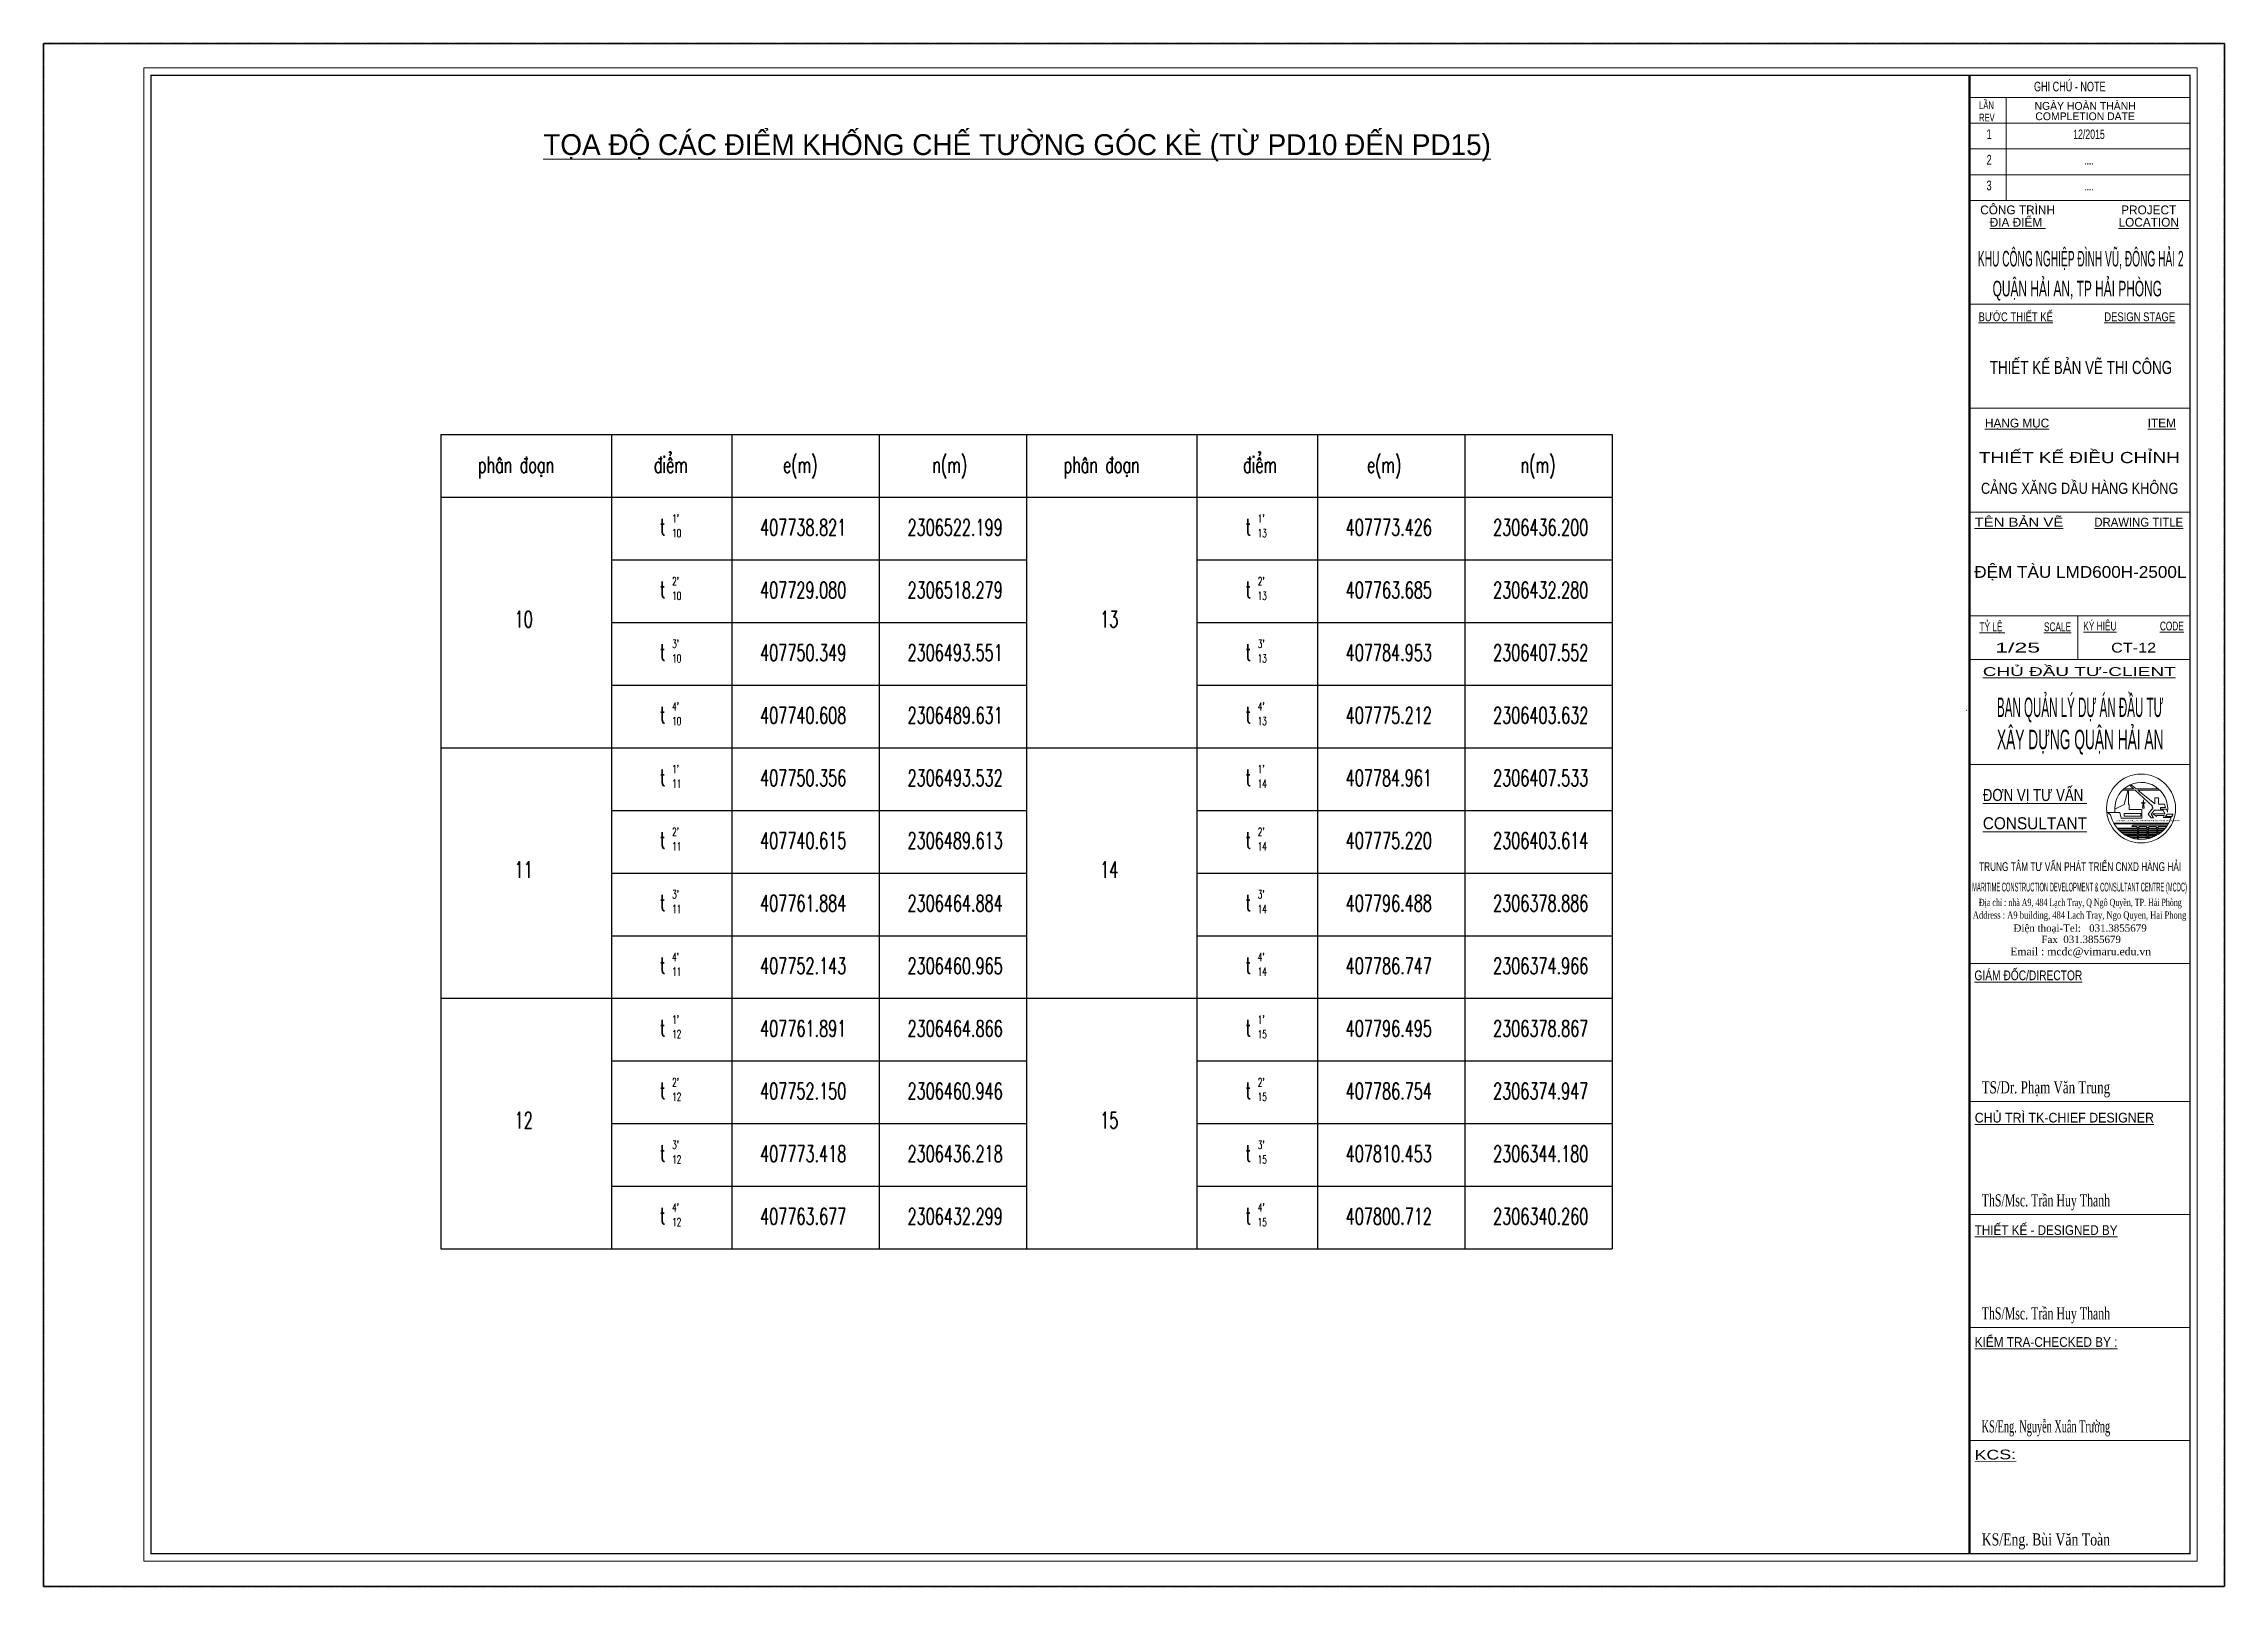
# Model space of a CAD drawing. Header units: millimetres. Extents: x -95488 to 835450, y -398213 to -214134.
# Drawn here: x 726766 to 835450, y -290982 to -214134 of the extents above; entities that cross this region are included whole.
import ezdxf
from ezdxf.enums import TextEntityAlignment as Align

# ---------------------------------------------------------------- set-up
doc = ezdxf.new("R2010")
doc.units = ezdxf.units.MM
doc.header["$MEASUREMENT"] = 0
doc.linetypes.add('HIDDEN', pattern=[0.375, 0.25, -0.125])
doc.layers.add('00 MV', color=3, linetype='Continuous', plot=False)
for name, color, linetype, lineweight in [('01 TEXT', 7, 'Continuous', 13), ('MANH', 8, 'Continuous', 15), ('TEXT', 2, 'Continuous', 20), ('THAY', 7, 'Continuous', 25), ('THAY1', 9, 'Continuous', 20)]:
    doc.layers.add(name, color=color, linetype=linetype, lineweight=lineweight)
doc.layers.add('Net vang', color=2, linetype='Continuous')
doc.styles.add('GHI_CHU', font='VHARIAL_0.TTF', dxfattribs={"width": 0.8})
doc.styles.add('khung ban ve - kien phat', font='VHBLACK_0.TTF', dxfattribs={"width": 0.6})
doc.styles.add('phuc', font='VNTIME.TTF', dxfattribs={"width": 0.9})
doc.styles.add('TBV', font='VHHELS_0.TTF', dxfattribs={"width": 0.9, "height": 320})
doc.styles.add('THUONG', font='vnsimli.shx', dxfattribs={"width": 0.55})

msp = doc.modelspace()

# ---------------------------------------------------------------- texts
at = {"layer": '01 TEXT', "color": 1, "style": 'khung ban ve - kien phat'}
for s, height, width, p, p2 in [('®Öm tµu lmd600h-2500l', 588.357, 0.906155, (822985.6, -240744.4), (833557.9, -240744.4)), ('1/25', 487.77, 1.458092, (824024.8, -244465.2), (826268.9, -244465.2)), ('ct-12', 487.77, 1.068383, (829805.3, -244465.2), (832049.5, -244465.2))]:
    msp.add_text(s, height=height, dxfattribs=dict(at, width=width)).set_placement(p, p2, align=Align.FIT)
at = {"layer": 'TEXT', "style": 'TBV'}
msp.add_text('%%UTäA §é C¸C §IÓM KHèNG CHÕ T¦êNG GãC KÌ (Tõ PD10 §ÕN PD15)', height=1040, dxfattribs=at).set_placement((775282.6, -219163.8), align=Align.MIDDLE_CENTER)
at = {"layer": 'TEXT', "style": 'THUONG', "width": 0.65}
for s, height, p in [('ph©n ®o¹n', 811.2, (748414.5, -235517.8)), ('®iÓm', 811.2, (757180.4, -235517.8)), ('e(m)', 811.2, (763619, -235517.8)), ('n(m)', 811.2, (771057.7, -235517.8)), ('ph©n ®o¹n', 811.2, (777599.7, -235517.8)), ('®iÓm', 811.2, (786546.4, -235517.8)), ('e(m)', 811.2, (792720.5, -235517.8)), ('n(m)', 811.2, (800375.4, -235517.8)), ('t', 811.2, (757485, -238619.3)), ("1'", 405.6, (758091.8, -237994.8)), ('407738.821', 811.2, (762475.5, -238637.8)), ('2306522.199', 811.2, (769821.4, -238637.8)), ('t', 811.2, (786670.2, -238619.3)), ("1'", 405.6, (787277.1, -237994.8)), ('407773.426', 811.2, (791660.8, -238637.8)), ('2306436.200', 811.2, (799006.6, -238637.8)), ('10', 405.6, (758091.8, -238722.4)), ('13', 405.6, (787277.1, -238722.4)), ('t', 811.2, (757485, -241739.3)), ("2'", 405.6, (758091.8, -241114.8)), ('407729.080', 811.2, (762475.5, -241757.8)), ('2306518.279', 811.2, (769821.4, -241757.8)), ('t', 811.2, (786670.2, -241739.3)), ("2'", 405.6, (787277.1, -241114.8)), ('407763.685', 811.2, (791660.8, -241757.8)), ('2306432.280', 811.2, (799006.6, -241757.8)), ('10', 405.6, (758091.8, -241842.4)), ('13', 405.6, (787277.1, -241842.4)), ('10', 811.2, (750240, -243211.1)), ('13', 811.2, (779425.3, -243211.1)), ('t', 811.2, (757485, -244859.3)), ("3'", 405.6, (758091.8, -244234.8)), ('407750.349', 811.2, (762475.5, -244877.8)), ('2306493.551', 811.2, (769821.4, -244877.8)), ('t', 811.2, (786670.2, -244859.3)), ("3'", 405.6, (787277.1, -244234.8)), ('407784.953', 811.2, (791660.8, -244877.8)), ('2306407.552', 811.2, (799006.6, -244877.8)), ('10', 405.6, (758091.8, -244962.4)), ('13', 405.6, (787277.1, -244962.4)), ('t', 811.2, (757485, -247979.3)), ("4'", 405.6, (758091.8, -247354.8)), ('10', 405.6, (758091.8, -248082.4)), ('407740.608', 811.2, (762475.5, -247997.8)), ('2306489.631', 811.2, (769821.4, -247997.8)), ('t', 811.2, (786670.2, -247979.3)), ("4'", 405.6, (787277.1, -247354.8)), ('13', 405.6, (787277.1, -248082.4)), ('407775.212', 811.2, (791660.8, -247997.8)), ('2306403.632', 811.2, (799006.6, -247997.8)), ('t', 811.2, (757485, -251099.3)), ("1'", 405.6, (758091.8, -250474.8)), ('11', 405.6, (758091.8, -251202.4)), ('407750.356', 811.2, (762475.5, -251117.8)), ('2306493.532', 811.2, (769821.4, -251117.8)), ('t', 811.2, (786670.2, -251099.3)), ("1'", 405.6, (787277.1, -250474.8)), ('14', 405.6, (787277.1, -251202.4)), ('407784.961', 811.2, (791660.8, -251117.8)), ('2306407.533', 811.2, (799006.6, -251117.8)), ("2'", 405.6, (758091.8, -253594.8)), ("2'", 405.6, (787277.1, -253594.8)), ('t', 811.2, (757485, -254219.3)), ('11', 405.6, (758091.8, -254322.4)), ('407740.615', 811.2, (762475.5, -254237.8)), ('2306489.613', 811.2, (769821.4, -254237.8)), ('t', 811.2, (786670.2, -254219.3)), ('14', 405.6, (787277.1, -254322.4)), ('407775.220', 811.2, (791660.8, -254237.8)), ('2306403.614', 811.2, (799006.6, -254237.8)), ('11', 811.2, (750240, -255691.1)), ('14', 811.2, (779425.3, -255691.1)), ("3'", 405.6, (758091.8, -256714.8)), ("3'", 405.6, (787277.1, -256714.8)), ('t', 811.2, (757485, -257339.3)), ('11', 405.6, (758091.8, -257442.4)), ('407761.884', 811.2, (762475.5, -257357.8)), ('2306464.884', 811.2, (769821.4, -257357.8)), ('t', 811.2, (786670.2, -257339.3)), ('14', 405.6, (787277.1, -257442.4)), ('407796.488', 811.2, (791660.8, -257357.8)), ('2306378.886', 811.2, (799006.6, -257357.8)), ('t', 811.2, (757485, -260459.3)), ("4'", 405.6, (758091.8, -259834.8)), ('407752.143', 811.2, (762475.5, -260477.8)), ('2306460.965', 811.2, (769821.4, -260477.8)), ('t', 811.2, (786670.2, -260459.3)), ("4'", 405.6, (787277.1, -259834.8)), ('407786.747', 811.2, (791660.8, -260477.8)), ('2306374.966', 811.2, (799006.6, -260477.8)), ('11', 405.6, (758091.8, -260562.4)), ('14', 405.6, (787277.1, -260562.4)), ('t', 811.2, (757485, -263579.3)), ("1'", 405.6, (758091.8, -262954.8)), ('407761.891', 811.2, (762475.5, -263597.8)), ('2306464.866', 811.2, (769821.4, -263597.8)), ('t', 811.2, (786670.2, -263579.3)), ("1'", 405.6, (787277.1, -262954.8)), ('407796.495', 811.2, (791660.8, -263597.8)), ('2306378.867', 811.2, (799006.6, -263597.8)), ('12', 405.6, (758091.8, -263682.4)), ('15', 405.6, (787277.1, -263682.4)), ('t', 811.2, (757485, -266699.3)), ("2'", 405.6, (758091.8, -266074.8)), ('407752.150', 811.2, (762475.5, -266717.8)), ('2306460.946', 811.2, (769821.4, -266717.8)), ('t', 811.2, (786670.2, -266699.3)), ("2'", 405.6, (787277.1, -266074.8)), ('407786.754', 811.2, (791660.8, -266717.8)), ('2306374.947', 811.2, (799006.6, -266717.8)), ('12', 811.2, (750240, -268171.1)), ('12', 405.6, (758091.8, -266802.4)), ('15', 811.2, (779425.3, -268171.1)), ('15', 405.6, (787277.1, -266802.4)), ('t', 811.2, (757485, -269819.3)), ("3'", 405.6, (758091.8, -269194.8)), ('12', 405.6, (758091.8, -269922.4)), ('407773.418', 811.2, (762475.5, -269837.8)), ('2306436.218', 811.2, (769821.4, -269837.8)), ('t', 811.2, (786670.2, -269819.3)), ("3'", 405.6, (787277.1, -269194.8)), ('15', 405.6, (787277.1, -269922.4)), ('407810.453', 811.2, (791660.8, -269837.8)), ('2306344.180', 811.2, (799006.6, -269837.8)), ('t', 811.2, (757485, -272939.3)), ("4'", 405.6, (758091.8, -272314.8)), ('12', 405.6, (758091.8, -273042.4)), ('407763.677', 811.2, (762475.5, -272957.8)), ('2306432.299', 811.2, (769821.4, -272957.8)), ('t', 811.2, (786670.2, -272939.3)), ("4'", 405.6, (787277.1, -272314.8)), ('15', 405.6, (787277.1, -273042.4)), ('407800.712', 811.2, (791660.8, -272957.8)), ('2306340.260', 811.2, (799006.6, -272957.8))]:
    msp.add_text(s, height=height, dxfattribs=at).set_placement(p)

# ---------------------------------------------------------------- blocks, each defined once
blk = doc.blocks.new('kk')
at = {"layer": '00 MV', "color": 3, "linetype": 'HIDDEN', "ltscale": 0.1}
blk.add_lwpolyline([(1792.07, -501.5), (2212.11, -501.5), (2212.11, -204.5), (1792.07, -204.5)], close=True, dxfattribs=at)
at = {"layer": '01 TEXT', "color": 7}
for p, q in [((2205.46, -214.88), (2163.03, -214.88)), ((2205.46, -219.83), (2163.03, -219.83)), ((2205.46, -224.78), (2163.03, -224.78)), ((2205.46, -229.73), (2163.03, -229.73)), ((2205.46, -234.68), (2163.03, -234.68)), ((2205.46, -254.68), (2163.03, -254.68)), ((2205.46, -274.68), (2163.03, -274.68)), ((2205.46, -294.68), (2163.03, -294.68)), ((2205.46, -314.68), (2163.03, -314.68)), ((2205.46, -323.06), (2163.03, -323.06)), ((2205.46, -343.27), (2163.03, -343.27)), ((2205.46, -381.62), (2163.03, -381.62)), ((2205.46, -408.16), (2163.02, -408.16)), ((2205.46, -429.92), (2163.02, -429.92)), ((2205.46, -451.68), (2163.02, -451.68)), ((2205.46, -473.45), (2163.02, -473.45))]:
    blk.add_line(p, q, dxfattribs=at)
at = {"layer": '01 TEXT', "linetype": 'Continuous'}
blk.add_lwpolyline([(1811.35, -496.62), (1811.35, -209.18), (2206.87, -209.18), (2206.87, -496.62)], close=True, dxfattribs=at)
at = {"layer": '01 TEXT', "color": 4, "const_width": 0.25}
blk.add_lwpolyline([(1812.76, -495.2), (1812.76, -210.6), (2205.46, -210.6), (2205.46, -495.2)], close=True, dxfattribs=at)
at = {"layer": '01 TEXT', "color": 7, "const_width": 0.424}
blk.add_lwpolyline([(2163.03, -210.6), (2163.03, -495.2)], dxfattribs=at)
at = {"layer": '01 TEXT', "color": 7}
for points in [[(2170.1, -214.88), (2170.1, -234.68)], [(2205.46, -274.68), (2163.03, -274.68)], [(2183.91, -314.68), (2183.91, -323.06)]]:
    blk.add_lwpolyline(points, dxfattribs=at)
at = {"layer": 'THAY1', "color": 0, "ltscale": 3}
for p, q in [((2192.46, -348.25), (2194.92, -348.25)), ((2192.74, -347.99), (2194.63, -347.99)), ((2193.49, -348.37), (2192.81, -350.96)), ((2193.63, -348.56), (2193.49, -348.37)), ((2193.63, -350.98), (2193.63, -348.56)), ((2194.21, -347.24), (2194.04, -347.44)), ((2194.63, -347.99), (2194.04, -347.44)), ((2195.14, -347.99), (2194.21, -347.24)), ((2198.28, -351.3), (2194.92, -348.25)), ((2195.14, -347.99), (2199.44, -347.99)), ((2195.46, -348.25), (2199.72, -348.25)), ((2198.73, -350.88), (2195.46, -348.25)), ((2191.95, -352.5), (2189.57, -352.51)), ((2190.17, -352.98), (2189.57, -352.51)), ((2192.81, -350.96), (2191, -351.88)), ((2192.23, -353.62), (2191.95, -352.5)), ((2192.81, -353.25), (2192.81, -352.73)), ((2192.81, -352.73), (2196.04, -352.73)), ((2193.78, -350.98), (2193.63, -350.98)), ((2193.78, -351.91), (2193.78, -350.98)), ((2193.78, -351.91), (2196.24, -351.91)), ((2196.04, -352.73), (2196.04, -353.25)), ((2196.1, -350.67), (2196.1, -350.65)), ((2196.1, -350.65), (2196.47, -350.65)), ((2196.44, -350.85), (2196.1, -350.67)), ((2196.24, -351.91), (2196.24, -353.62)), ((2196.36, -351.68), (2196.36, -351.45)), ((2196.36, -351.45), (2196.39, -351.45)), ((2196.64, -351.68), (2196.36, -351.68)), ((2196.36, -351.68), (2196.64, -351.68)), ((2196.39, -351.45), (2196.39, -351.22)), ((2196.39, -351.22), (2196.42, -351.22)), ((2196.42, -351.22), (2196.42, -350.96)), ((2196.42, -350.96), (2196.44, -350.96)), ((2196.44, -350.96), (2196.44, -350.85)), ((2196.47, -350.65), (2196.5, -350.11)), ((2196.5, -350.11), (2196.53, -350.65)), ((2196.9, -350.65), (2196.53, -350.65)), ((2196.56, -350.85), (2196.9, -350.67)), ((2196.56, -350.96), (2196.56, -350.85)), ((2196.59, -350.96), (2196.56, -350.96)), ((2196.59, -351.22), (2196.59, -350.96)), ((2196.61, -351.22), (2196.59, -351.22)), ((2196.61, -351.45), (2196.61, -351.22)), ((2196.64, -351.45), (2196.61, -351.45)), ((2196.64, -351.68), (2196.64, -351.45)), ((2196.9, -350.67), (2196.9, -350.65)), ((2197.45, -352.82), (2198.13, -351.87)), ((2197.99, -353.56), (2197.45, -352.82)), ((2198.02, -352.82), (2198.68, -352.05)), ((2198.45, -353.56), (2198.02, -352.82)), ((2198.13, -351.87), (2198.36, -351.87)), ((2198.19, -351.47), (2198.19, -351.33)), ((2198.19, -351.33), (2198.28, -351.33)), ((2198.36, -351.47), (2198.19, -351.47)), ((2198.28, -351.33), (2198.28, -351.3)), ((2200.65, -352.76), (2198.33, -352.76)), ((2198.33, -352.76), (2198.33, -352.79)), ((2198.33, -352.79), (2199.05, -353.3)), ((2198.36, -351.87), (2198.36, -351.47)), ((2198.68, -352.05), (2200.33, -352.05)), ((2199.45, -349.7), (2198.73, -349.7)), ((2198.73, -349.7), (2198.73, -350.88)), ((2199.45, -350.9), (2199.45, -349.7)), ((2200.56, -350.9), (2199.45, -350.9)), ((2199.79, -351.9), (2199.79, -351.53)), ((2199.79, -351.53), (2200.76, -351.53)), ((2200.94, -351.9), (2199.79, -351.9)), ((2200.33, -352.05), (2200.65, -352.76)), ((2200.76, -351.53), (2200.56, -350.9)), ((2200.76, -353.31), (2201.08, -352.82)), ((2201.15, -352.42), (2200.94, -351.9)), ((2201.08, -352.82), (2202.2, -352.82)), ((2202.2, -352.82), (2202.2, -353.02)), ((2201.38, -354.59), (2190.77, -354.59)), ((2190.83, -354.68), (2201.32, -354.68)), ((2195.39, -355.56), (2191.44, -355.56)), ((2195.39, -355.65), (2191.52, -355.65)), ((2195.39, -355.93), (2191.78, -355.93)), ((2195.39, -355.93), (2191.78, -355.93)), ((2195.39, -356.02), (2191.87, -356.02)), ((2195.39, -356.28), (2192.16, -356.28)), ((2196.24, -353.62), (2192.23, -353.62)), ((2195.39, -356.36), (2192.26, -356.36)), ((2195.39, -356.63), (2192.61, -356.63)), ((2195.39, -356.73), (2192.76, -356.73)), ((2195.39, -356.73), (2192.76, -356.73)), ((2196.04, -353.25), (2192.81, -353.25)), ((2195.39, -356.96), (2193.15, -356.96)), ((2194.52, -354.93), (2194.27, -355.19)), ((2194.27, -355.19), (2195.21, -355.19)), ((2201.17, -354.93), (2194.52, -354.93)), ((2195.21, -355.19), (2195.39, -355.39)), ((2195.39, -355.56), (2195.39, -355.39)), ((2195.39, -355.93), (2195.39, -355.65)), ((2195.39, -356.28), (2195.39, -356.02)), ((2195.39, -356.63), (2195.39, -356.36)), ((2195.39, -356.96), (2195.39, -356.73)), ((2195.55, -355.39), (2195.73, -355.19)), ((2195.55, -355.56), (2195.55, -355.39)), ((2197.24, -355.56), (2195.55, -355.56)), ((2195.55, -355.93), (2195.55, -355.65)), ((2197.24, -355.65), (2195.55, -355.65)), ((2197.24, -355.93), (2195.55, -355.93)), ((2197.24, -355.93), (2195.55, -355.93)), ((2195.55, -356.28), (2195.55, -356.02)), ((2197.24, -356.02), (2195.55, -356.02)), ((2197.24, -356.28), (2195.55, -356.28)), ((2195.55, -356.63), (2195.55, -356.36)), ((2197.24, -356.36), (2195.55, -356.36)), ((2197.24, -356.63), (2195.55, -356.63)), ((2195.55, -356.96), (2195.55, -356.73)), ((2197.24, -356.73), (2195.55, -356.73)), ((2197.24, -356.73), (2195.55, -356.73)), ((2197.24, -356.96), (2195.55, -356.96)), ((2197.07, -355.19), (2195.73, -355.19)), ((2197.24, -355.39), (2197.07, -355.19)), ((2197.24, -355.56), (2197.24, -355.39)), ((2197.24, -355.93), (2197.24, -355.65)), ((2197.24, -356.28), (2197.24, -356.02)), ((2197.24, -356.63), (2197.24, -356.36)), ((2197.24, -356.96), (2197.24, -356.73)), ((2197.42, -355.39), (2197.59, -355.19)), ((2197.42, -355.56), (2197.42, -355.39)), ((2199.11, -355.56), (2197.42, -355.56)), ((2197.42, -355.93), (2197.42, -355.65)), ((2199.11, -355.65), (2197.42, -355.65)), ((2200.37, -355.93), (2197.42, -355.93)), ((2199.11, -355.93), (2197.42, -355.93)), ((2197.42, -356.28), (2197.42, -356.02)), ((2199.11, -356.02), (2197.42, -356.02)), ((2199.11, -356.28), (2197.42, -356.28)), ((2197.42, -356.63), (2197.42, -356.36)), ((2199.11, -356.36), (2197.42, -356.36)), ((2199.11, -356.63), (2197.42, -356.63)), ((2197.42, -356.96), (2197.42, -356.73)), ((2199.11, -356.73), (2197.42, -356.73)), ((2199.11, -356.73), (2197.42, -356.73)), ((2199, -356.96), (2197.42, -356.96)), ((2198.93, -355.19), (2197.59, -355.19)), ((2197.99, -353.56), (2198.45, -353.56)), ((2199.11, -355.39), (2198.93, -355.19)), ((2199.05, -353.3), (2199.05, -353.1)), ((2199.05, -353.1), (2200.51, -353.1)), ((2199.11, -355.56), (2199.11, -355.39)), ((2199.11, -355.93), (2199.11, -355.65)), ((2199.11, -356.28), (2199.11, -356.02)), ((2199.11, -356.63), (2199.11, -356.36)), ((2199.11, -356.91), (2199.11, -356.73)), ((2199.28, -355.39), (2199.45, -355.19)), ((2199.28, -355.56), (2199.28, -355.39)), ((2200.71, -355.56), (2199.28, -355.56)), ((2199.28, -355.93), (2199.28, -355.65)), ((2200.63, -355.65), (2199.28, -355.65)), ((2199.28, -356.28), (2199.28, -356.02)), ((2200.28, -356.02), (2199.28, -356.02)), ((2200, -356.28), (2199.28, -356.28)), ((2199.28, -356.63), (2199.28, -356.36)), ((2199.89, -356.36), (2199.28, -356.36)), ((2199.54, -356.63), (2199.28, -356.63)), ((2199.28, -356.8), (2199.28, -356.73)), ((2199.39, -356.73), (2199.28, -356.73)), ((2201, -355.19), (2199.45, -355.19)), ((2200.51, -353.1), (2200.39, -353.48)), ((2200.39, -353.48), (2201.85, -353.48)), ((2202.08, -353.31), (2200.76, -353.31)), ((2202.2, -353.02), (2202.08, -353.02)), ((2202.08, -353.02), (2202.08, -353.31)), ((2195.39, -357.08), (2193.37, -357.08)), ((2195.39, -357.34), (2193.97, -357.34)), ((2195.39, -357.34), (2193.97, -357.34)), ((2195.39, -357.42), (2194.21, -357.42)), ((2195.39, -357.34), (2195.39, -357.08)), ((2195.39, -357.68), (2195.39, -357.42)), ((2195.55, -357.34), (2195.55, -357.08)), ((2197.24, -357.08), (2195.55, -357.08)), ((2197.24, -357.34), (2195.55, -357.34)), ((2197.24, -357.34), (2195.55, -357.34)), ((2195.55, -357.7), (2195.55, -357.42)), ((2197.24, -357.42), (2195.55, -357.42)), ((2197.24, -357.34), (2197.24, -357.08)), ((2197.24, -357.6), (2197.24, -357.42)), ((2197.42, -357.34), (2197.42, -357.08)), ((2198.78, -357.08), (2197.42, -357.08)), ((2198.19, -357.34), (2197.42, -357.34)), ((2197.42, -357.58), (2197.42, -357.42)), ((2197.94, -357.42), (2197.42, -357.42))]:
    blk.add_line(p, q, dxfattribs=at)
blk.add_circle((2196.06, -351.75), 6.64, dxfattribs=at)
for centre, radius, start, end in [((2196.09, -351.83), 5.1, 353.3199, 187.649), ((2196.08, -351.66), 6.05, 192.5837, 342.598)]:
    blk.add_arc(centre, radius, start, end, dxfattribs=at)
at = {"layer": '01 TEXT', "style": 'khung ban ve - kien phat', "width": 0.7}
for s, height, p in [('ghi chó - note', 1.8669, (2175.44, -213.69)), ('lÇn', 1.5, (2164.88, -217.09)), ('REV', 1.5, (2164.88, -219.48)), ('1', 1.87, (2166.31, -222.84)), ('2', 1.87, (2166.31, -227.79)), ('3', 1.87, (2166.31, -232.74))]:
    blk.add_text(s, height=height, dxfattribs=at).set_placement(p)
at = {"layer": '01 TEXT'}
for s, height, style, p in [('ngµy hoµn thµnh', 1.5, 'khung ban ve - kien phat', (2185.29, -217.24)), ('COMPLETION date', 1.5, 'khung ban ve - kien phat', (2185.29, -219.23)), ('c«ng tr×nh', 1.7, 'khung ban ve - kien phat', (2172.28, -237.36)), ('%%U®Þa ®iÓm ', 1.7, 'khung ban ve - kien phat', (2172.28, -239.74)), ('%%Ulocation', 1.7, 'khung ban ve - kien phat', (2197.54, -239.74)), ('project', 1.7, 'khung ban ve - kien phat', (2197.54, -237.36)), ('%%Uh¹ng môc', 1.7, 'khung ban ve - kien phat', (2172.18, -278.39)), ('%%Uitem', 1.7, 'khung ban ve - kien phat', (2200.05, -278.39)), ('§iÖn tho¹i-Tel:   031.3855679', 1.4, 'phuc', (2184.32, -375.47)), ('Fax  031.3855679', 1.4, 'phuc', (2184.52, -377.64)), ('Email : mcdc@vimaru.edu.vn', 1.4935, 'phuc', (2184.42, -380.02))]:
    blk.add_text(s, height=height, dxfattribs=dict(at, style=style)).set_placement(p, align=Align.CENTER)
at = {"layer": '01 TEXT', "style": 'khung ban ve - kien phat'}
for s, height, width, p in [('12/2015', 1.8, 0.7, (2186.03, -222.84)), ('....', 1.8, 0.7, (2186.03, -227.79)), ('....', 1.8, 0.7, (2186.03, -232.74)), ('%%Ub\xadíc thiÕt kÕ', 1.7, 0.8, (2171.92, -257.93)), ('%%Udesign stage', 1.7, 0.8, (2195.8, -257.93)), ('%%Utû lÖ ', 1.7, 0.7, (2167.37, -317.61)), ('%%Uscale', 1.7, 0.7, (2179.97, -317.61)), ('%%Uký hiÖu', 1.7, 0.7, (2188.13, -317.47)), ('%%Ucode', 1.7, 0.7, (2201.99, -317.47))]:
    blk.add_text(s, height=height, dxfattribs=dict(at, width=width)).set_placement(p, align=Align.CENTER)
at = {"layer": '01 TEXT'}
for s, height, style, width, p, p2 in [('khu c«ng nghiÖp ®×nh vò, ®«ng h¶i 2', 3, 'khung ban ve - kien phat', 0.418616, (2164.64, -247.4), (2204.25, -247.4)), ('quËn h¶i an, tp h¶i phßng ', 3, 'khung ban ve - kien phat', 0.482996, (2167.47, -253.16), (2200.72, -253.16)), ('thiÕt kÕ b¶n vÏ thi c«ng', 2.5122, 'khung ban ve - kien phat', 0.669286, (2166.93, -268.1), (2202.05, -268.1)), ('%%Utªn b¶n vÏ', 1.7, 'khung ban ve - kien phat', 1.090745, (2163.99, -297.48), (2181.08, -297.48)), ('%%Udrawing title', 1.7, 'khung ban ve - kien phat', 0.839148, (2187.07, -297.48), (2204.16, -297.48)), ('%%Uchñ ®Çu t\xad-client', 1.7, 'khung ban ve - kien phat', 1.401803, (2165.58, -326.24), (2202.72, -326.24)), ('ban qu¶n lý dù ¸n ®Çu t\xad', 3.75, 'khung ban ve - kien phat', 0.375811, (2168.31, -334.14), (2200.38, -334.14)), ('x©y dùng quËn h¶i an', 3.75, 'khung ban ve - kien phat', 0.440628, (2168.31, -340.34), (2200.38, -340.34)), ('%%U®¬n vÞ t\xad vÊn ', 2.3327, 'khung ban ve - kien phat', 0.700383, (2165.58, -350.31), (2185.64, -350.31)), ('%%Uconsultant', 2.3327, 'khung ban ve - kien phat', 0.817065, (2165.58, -355.76), (2185.64, -355.76)), ('trung t©m t\xad vÊn ph¸t triÓn cnxd hµng h¶i', 1.7, 'khung ban ve - kien phat', 0.59758, (2164.86, -363.79), (2203.78, -363.79)), ('MARITIME CONSTRUCTION DEVELOPMENT & CONSULTANT CENTRE (MCDC)', 1.7, 'khung ban ve - kien phat', 0.423497, (2163.53, -367.72), (2204.9, -367.72)), ('§Þa chØ : nhµ A9, 484 L¹ch Tray, Q Ng« QuyÒn, TP. H¶i Phßng', 1.4, 'phuc', 0.732291, (2164.83, -370.52), (2203.9, -370.52)), ('Address : A9 building, 484 Lach Tray, Ngo Quyen, Hai Phong', 1.4, 'phuc', 0.788828, (2163.65, -372.96), (2204.76, -372.96)), ('%%Ugi¸m ®èc/director', 1.8669, 'khung ban ve - kien phat', 0.69313, (2163.97, -384.8), (2184.74, -384.8)), ('TS/Dr. Ph¹m V¨n Trung', 2.3327, 'phuc', 0.729114, (2165.36, -406.59), (2190.1, -406.59)), ('%%Uchñ tr× tk-chief designer', 1.867, 'khung ban ve - kien phat', 0.853952, (2164.02, -412.2), (2198.55, -412.2)), ('ThS/Msc. TrÇn Huy Thanh', 2.3327, 'phuc', 0.670115, (2165.37, -428.35), (2190.1, -428.35)), ('%%UthiÕt kÕ - designed by', 1.867, 'khung ban ve - kien phat', 0.79244, (2164.02, -433.85), (2191.52, -433.85)), ('ThS/Msc. TrÇn Huy Thanh', 2.3327, 'phuc', 0.670115, (2165.37, -450.11), (2190.1, -450.11)), ('%%UkiÓm tra-checked by :', 1.867, 'khung ban ve - kien phat', 0.792516, (2164.02, -455.39), (2191.52, -455.39)), ('KS/Eng. NguyÔn Xu©n Tr\xadêng', 2.3327, 'phuc', 0.594563, (2165.36, -471.87), (2190.1, -471.87)), ('KS/Eng. Bïi V¨n Toµn', 2.3327, 'phuc', 0.790795, (2165.36, -493.63), (2190.1, -493.63))]:
    blk.add_text(s, height=height, dxfattribs=dict(at, style=style, width=width)).set_placement(p, p2, align=Align.FIT)
at = {"layer": '01 TEXT', "color": 1, "style": 'khung ban ve - kien phat'}
for s, width, p, p2 in [('thiÕt kÕ ®iÒu chØnh', 1.108959, (2164.83, -285.26), (2203.53, -285.26)), ('c¶ng x¨ng dÇu hµng kh«ng ', 0.718427, (2165.23, -291.18), (2203.93, -291.18))]:
    blk.add_text(s, height=2.1533, dxfattribs=dict(at, width=width)).set_placement(p, p2, align=Align.FIT)
at = {"layer": '01 TEXT', "style": 'khung ban ve - kien phat', "width": 1.184713}
blk.add_text('%%Ukcs:', height=1.867, rotation=1.0652, dxfattribs=at).set_placement((2164.02, -477.15), (2172, -477), align=Align.FIT)
at = {"layer": 'THAY1', "color": 0, "ltscale": 3, "style": 'GHI_CHU', "width": 0.8}
blk.add_text('maritime construction development and consultant center', height=0.252, dxfattribs=at).set_placement((2191.24, -354.24))

# ---------------------------------------------------------------- linework, layer by layer
at = {"color": 4}
msp.add_open_spline([(822575, -247336.2), (822584.7, -247336.2), (822594.5, -247336.2), (822604.2, -247336.2)], degree=3, dxfattribs=at)
at = {"layer": 'Net vang'}
msp.add_lwpolyline([(726765.7, -214133.9), (835450.3, -214133.9), (835450.3, -290981.6), (726765.7, -290981.6)], close=True, dxfattribs=at)
at = {"layer": 'THAY'}
for p, q in [((746569.9, -233609), (804940.4, -233609)), ((746569.9, -233609), (746569.9, -274169)), ((755060.9, -233609), (755060.9, -274169)), ((761063.5, -233609), (761063.5, -274169)), ((768409.3, -233609), (768409.3, -274169)), ((775755.2, -233609), (775755.2, -274169)), ((775755.2, -233609), (775755.2, -274169)), ((784246.2, -233609), (784246.2, -274169)), ((790248.7, -233609), (790248.7, -274169)), ((797594.6, -233609), (797594.6, -274169)), ((804940.4, -233609), (804940.4, -274169)), ((746569.9, -236729), (804940.4, -236729)), ((755060.9, -239849), (775755.2, -239849)), ((784246.2, -239849), (804940.4, -239849)), ((755060.9, -242969), (775755.2, -242969)), ((784246.2, -242969), (804940.4, -242969)), ((755060.9, -246089), (775755.2, -246089)), ((784246.2, -246089), (804940.4, -246089)), ((746569.9, -249209), (804940.4, -249209)), ((755060.9, -252329), (775755.2, -252329)), ((784246.2, -252329), (804940.4, -252329)), ((755060.9, -255449), (775755.2, -255449)), ((784246.2, -255449), (804940.4, -255449)), ((755060.9, -258569), (775755.2, -258569)), ((784246.2, -258569), (804940.4, -258569)), ((746569.9, -261689), (804940.4, -261689)), ((755060.9, -264809), (775755.2, -264809)), ((784246.2, -264809), (804940.4, -264809)), ((755060.9, -267929), (775755.2, -267929)), ((784246.2, -267929), (804940.4, -267929)), ((755060.9, -271049), (775755.2, -271049)), ((784246.2, -271049), (804940.4, -271049)), ((746569.9, -274169), (804940.4, -274169))]:
    msp.add_line(p, q, dxfattribs=at)

# ---------------------------------------------------------------- block references
at = {"layer": 'MANH', "color": 1, "xscale": 258.7463995688595, "yscale": 258.7463995694416, "zscale": 258.7463995695982}
msp.add_blockref('kk', (263074.8, -161220.1), dxfattribs=at)

msp.set_redraw_order([(e.dxf.handle, doc.entitydb.next_handle()) for e in msp.query("TEXT MTEXT ATTDEF DIMENSION ARC_DIMENSION")])  # texts and dimensions are drawn at this point

doc.saveas('drawing.dxf')
